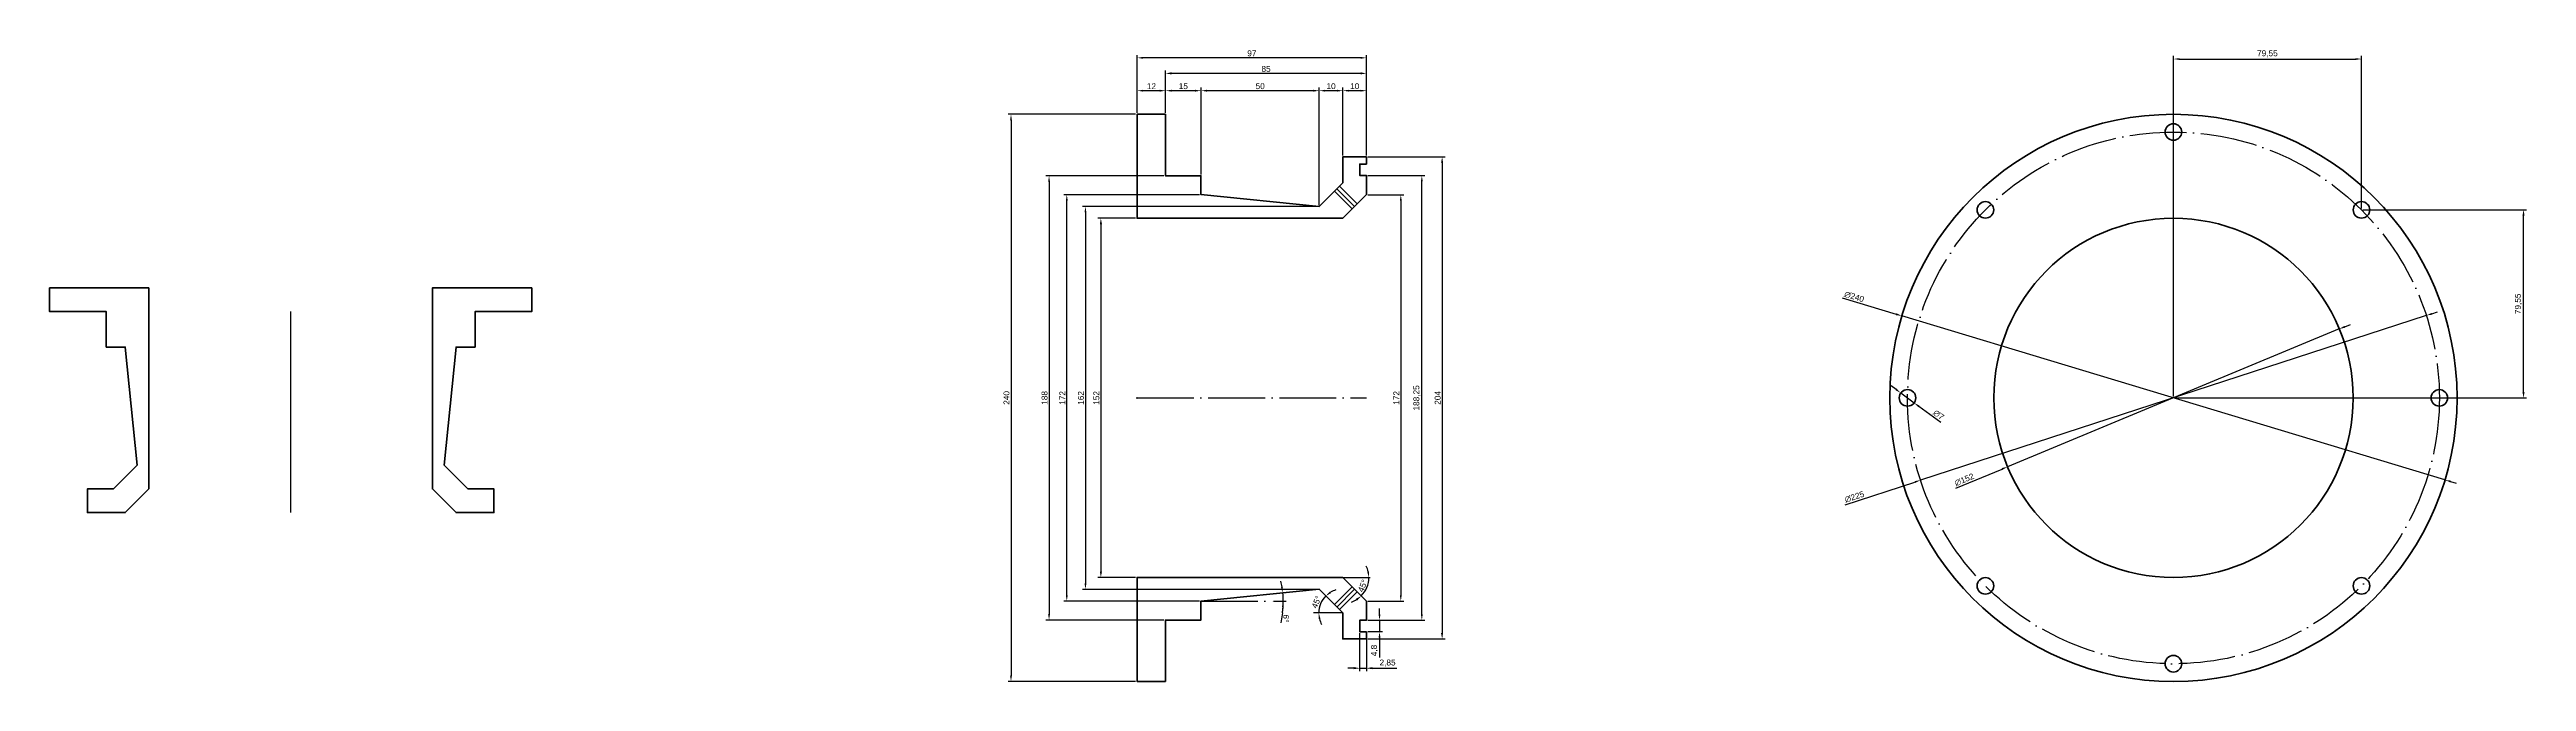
# Model space of a CAD drawing. Header units: millimetres. Extents: x 825 to 1873, y 1353 to 1620.
import ezdxf

# ---------------------------------------------------------------- set-up
doc = ezdxf.new("R2010")
doc.units = ezdxf.units.MM
doc.linetypes.add('ACAD_ISO04W100', pattern=[30, 24, -3, 0, -3])
doc.layers.add('Cotas', color=7, linetype='Continuous')
doc.layers.add('Ejes', color=7, linetype='ACAD_ISO04W100')
doc.layers.add('Pieza', color=7, linetype='Continuous', lineweight=50)
doc.styles.get("Standard").update_dxf_attribs({"font": 'ARIAL.TTF'})
doc.dimstyles.new('ISO-25', dxfattribs={"dimtxt": 2.5, "dimasz": 2.5, "dimexe": 1.25, "dimexo": 0.625, "dimtad": 1, "dimtxsty": 'Standard', "dimcen": 2.5, "dimadec": 0, "dimazin": 0, "dimtfac": 1, "dimtmove": 0, "dimatfit": 3, "dimfxl": 1, "dimarcsym": 0})

# ---------------------------------------------------------------- blocks, each defined once
blk = doc.blocks.new('*D8')
at = {"layer": 'Cotas', "color": 0, "lineweight": -2}
for p, q in [((1371.8, 1575.3), (1371.8, 1604)), ((1381.8, 1575.3), (1381.8, 1604)), ((1379.3, 1602.7), (1374.3, 1602.7))]:
    blk.add_line(p, q, dxfattribs=at)
at = {"layer": 'Cotas', "color": 0}
for points in [[(1374.3, 1603.1), (1374.3, 1602.3), (1371.8, 1602.7)], [(1379.3, 1603.1), (1379.3, 1602.3), (1381.8, 1602.7)]]:
    blk.add_solid(points, dxfattribs=at)
at = {"layer": 'Defpoints', "color": 0}
for p in [(1371.8, 1602.7), (1371.8, 1574.7), (1381.8, 1574.7)]:
    blk.add_point(p, dxfattribs=at)
at = {"layer": 'Cotas', "color": 0, "insert": (1376.8, 1604.6), "char_height": 2.5, "attachment_point": 5}
blk.add_mtext('10', dxfattribs=at)
blk = doc.blocks.new('*D9')
at = {"layer": 'Cotas', "color": 0, "lineweight": -2}
for p, q in [((1361.8, 1554.3), (1361.8, 1604)), ((1371.8, 1575.3), (1371.8, 1604)), ((1369.3, 1602.7), (1364.3, 1602.7))]:
    blk.add_line(p, q, dxfattribs=at)
at = {"layer": 'Cotas', "color": 0}
for points in [[(1364.3, 1603.1), (1364.3, 1602.3), (1361.8, 1602.7)], [(1369.3, 1603.1), (1369.3, 1602.3), (1371.8, 1602.7)]]:
    blk.add_solid(points, dxfattribs=at)
at = {"layer": 'Defpoints', "color": 0}
for p in [(1361.8, 1602.7), (1371.8, 1574.7), (1361.8, 1553.7)]:
    blk.add_point(p, dxfattribs=at)
at = {"layer": 'Cotas', "color": 0, "insert": (1366.8, 1604.6), "char_height": 2.5, "attachment_point": 5}
blk.add_mtext('10', dxfattribs=at)
blk = doc.blocks.new('*D10')
at = {"layer": 'Cotas', "color": 0, "lineweight": -2}
for p, q in [((1311.8, 1567.3), (1311.8, 1604)), ((1361.8, 1554.3), (1361.8, 1604)), ((1359.3, 1602.7), (1314.3, 1602.7))]:
    blk.add_line(p, q, dxfattribs=at)
at = {"layer": 'Cotas', "color": 0}
for points in [[(1314.3, 1603.1), (1314.3, 1602.3), (1311.8, 1602.7)], [(1359.3, 1603.1), (1359.3, 1602.3), (1361.8, 1602.7)]]:
    blk.add_solid(points, dxfattribs=at)
at = {"layer": 'Defpoints', "color": 0}
for p in [(1311.8, 1602.7), (1311.8, 1566.7), (1361.8, 1553.7)]:
    blk.add_point(p, dxfattribs=at)
at = {"layer": 'Cotas', "color": 0, "insert": (1336.8, 1604.6), "char_height": 2.5, "attachment_point": 5}
blk.add_mtext('50', dxfattribs=at)
blk = doc.blocks.new('*D11')
at = {"layer": 'Cotas', "color": 0, "lineweight": -2}
for p, q in [((1296.8, 1593.3), (1296.8, 1604)), ((1311.8, 1567.3), (1311.8, 1604)), ((1309.3, 1602.7), (1299.3, 1602.7))]:
    blk.add_line(p, q, dxfattribs=at)
at = {"layer": 'Cotas', "color": 0}
for points in [[(1299.3, 1603.1), (1299.3, 1602.3), (1296.8, 1602.7)], [(1309.3, 1603.1), (1309.3, 1602.3), (1311.8, 1602.7)]]:
    blk.add_solid(points, dxfattribs=at)
at = {"layer": 'Defpoints', "color": 0}
for p in [(1296.8, 1602.7), (1296.8, 1592.7), (1311.8, 1566.7)]:
    blk.add_point(p, dxfattribs=at)
at = {"layer": 'Cotas', "color": 0, "insert": (1304.3, 1604.6), "char_height": 2.5, "attachment_point": 5}
blk.add_mtext('15', dxfattribs=at)
blk = doc.blocks.new('*D12')
at = {"layer": 'Cotas', "color": 0, "lineweight": -2}
for p, q in [((1284.8, 1593.3), (1284.8, 1604)), ((1296.8, 1593.3), (1296.8, 1604)), ((1294.3, 1602.7), (1287.3, 1602.7))]:
    blk.add_line(p, q, dxfattribs=at)
at = {"layer": 'Cotas', "color": 0}
for points in [[(1287.3, 1603.1), (1287.3, 1602.3), (1284.8, 1602.7)], [(1294.3, 1603.1), (1294.3, 1602.3), (1296.8, 1602.7)]]:
    blk.add_solid(points, dxfattribs=at)
at = {"layer": 'Defpoints', "color": 0}
for p in [(1284.8, 1602.7), (1284.8, 1592.7), (1296.8, 1592.7)]:
    blk.add_point(p, dxfattribs=at)
at = {"layer": 'Cotas', "color": 0, "insert": (1290.8, 1604.6), "char_height": 2.5, "attachment_point": 5}
blk.add_mtext('12', dxfattribs=at)
blk = doc.blocks.new('*D13')
at = {"layer": 'Cotas', "color": 0, "lineweight": -2}
for p, q in [((1296.8, 1593.3), (1296.8, 1611.3)), ((1379.3, 1610), (1299.3, 1610)), ((1381.8, 1575.3), (1381.8, 1611.3))]:
    blk.add_line(p, q, dxfattribs=at)
at = {"layer": 'Cotas', "color": 0}
for points in [[(1299.3, 1610.5), (1299.3, 1609.6), (1296.8, 1610)], [(1379.3, 1610.5), (1379.3, 1609.6), (1381.8, 1610)]]:
    blk.add_solid(points, dxfattribs=at)
at = {"layer": 'Defpoints', "color": 0}
for p in [(1296.8, 1610), (1296.8, 1592.7), (1381.8, 1574.7)]:
    blk.add_point(p, dxfattribs=at)
at = {"layer": 'Cotas', "color": 0, "insert": (1339.3, 1611.9), "char_height": 2.5, "attachment_point": 5}
blk.add_mtext('85', dxfattribs=at)
blk = doc.blocks.new('*D14')
at = {"layer": 'Cotas', "color": 0, "lineweight": -2}
for p, q in [((1284.8, 1593.3), (1284.8, 1617.8)), ((1379.3, 1616.6), (1287.3, 1616.6)), ((1381.8, 1575.3), (1381.8, 1617.8))]:
    blk.add_line(p, q, dxfattribs=at)
at = {"layer": 'Cotas', "color": 0}
for points in [[(1287.3, 1617), (1287.3, 1616.2), (1284.8, 1616.6)], [(1379.3, 1617), (1379.3, 1616.2), (1381.8, 1616.6)]]:
    blk.add_solid(points, dxfattribs=at)
at = {"layer": 'Defpoints', "color": 0}
for p in [(1284.8, 1616.6), (1284.8, 1592.7), (1381.8, 1574.7)]:
    blk.add_point(p, dxfattribs=at)
at = {"layer": 'Cotas', "color": 0, "insert": (1333.3, 1618.5), "char_height": 2.5, "attachment_point": 5}
blk.add_mtext('97', dxfattribs=at)
blk = doc.blocks.new('*D16')
at = {"layer": 'Cotas', "color": 0, "lineweight": -2}
for p, q in [((1342.5, 1386.7), (1347.8, 1386.7)), ((1346.2, 1381.7), (1345.6, 1377.5))]:
    blk.add_line(p, q, dxfattribs=at)
for start, end in [(9.832, 13.9533), (351.7519, 0), (351.7573, 355.8786), (0, 5.7106)]:
    blk.add_arc((1311.8, 1386.7), 34.8, start, end, dxfattribs=at)
at = {"layer": 'Cotas', "color": 0}
for points in [[(1346.4, 1392.7), (1345.6, 1392.6), (1346.3, 1390.2)], [(1346, 1384.2), (1346.8, 1384.2), (1346.5, 1386.7)]]:
    blk.add_solid(points, dxfattribs=at)
at = {"layer": 'Defpoints', "color": 0}
for p in [(1311.8, 1386.7), (1311.8, 1386.7), (1341.9, 1386.7), (1346.4, 1389), (1361.8, 1391.7)]:
    blk.add_point(p, dxfattribs=at)
at = {"layer": 'Cotas', "color": 0, "insert": (1347.7, 1379.4), "char_height": 2.5, "attachment_point": 5, "rotation": 261.7519}
blk.add_mtext('6°', dxfattribs=at)
blk = doc.blocks.new('*D17')
at = {"layer": 'Cotas', "color": 0, "lineweight": -2}
for start, end in [(135, 180), (106.7043, 120.8521), (194.1479, 208.2957)]:
    blk.add_arc((1371.8, 1381.7), 10.2, start, end, dxfattribs=at)
at = {"layer": 'Cotas', "color": 0}
for points in [[(1366.8, 1390.1), (1366.3, 1390.8), (1364.6, 1388.9)], [(1361.5, 1379.2), (1362.3, 1379.3), (1361.6, 1381.7)]]:
    blk.add_solid(points, dxfattribs=at)
at = {"layer": 'Defpoints', "color": 0}
for p in [(1361.8, 1391.7), (1363, 1386.8), (1359.3, 1381.7), (1371.8, 1381.7), (1371.8, 1381.7)]:
    blk.add_point(p, dxfattribs=at)
at = {"layer": 'Cotas', "color": 0, "insert": (1360.6, 1386.3), "char_height": 2.5, "attachment_point": 5, "rotation": 67.5}
blk.add_mtext('45°', dxfattribs=at)
blk = doc.blocks.new('*D18')
at = {"layer": 'Cotas', "color": 0, "lineweight": -2}
for start, end in [(315, 0), (13.0031, 26.0061), (288.9939, 301.9969)]:
    blk.add_arc((1371.8, 1396.7), 11, start, end, dxfattribs=at)
at = {"layer": 'Cotas', "color": 0}
for points in [[(1382.9, 1399.2), (1382.1, 1399.1), (1382.8, 1396.7)], [(1377.3, 1387.7), (1377.9, 1387), (1379.6, 1388.9)]]:
    blk.add_solid(points, dxfattribs=at)
at = {"layer": 'Defpoints', "color": 0}
for p in [(1371.8, 1396.7), (1371.8, 1396.7), (1383.4, 1396.7), (1381.3, 1391.2), (1381.8, 1386.7)]:
    blk.add_point(p, dxfattribs=at)
at = {"layer": 'Cotas', "color": 0, "insert": (1380.2, 1393.2), "char_height": 2.5, "attachment_point": 5, "rotation": 67.5}
blk.add_mtext('45°', dxfattribs=at)
blk = doc.blocks.new('*D19')
at = {"layer": 'Cotas', "color": 0, "lineweight": -2}
for p, q in [((1387.3, 1381.1), (1387.3, 1383.6)), ((1382.4, 1378.6), (1388.6, 1378.6)), ((1382.4, 1373.8), (1388.6, 1373.8)), ((1387.3, 1378.6), (1387.3, 1373.8)), ((1387.3, 1371.3), (1387.3, 1362.9))]:
    blk.add_line(p, q, dxfattribs=at)
at = {"layer": 'Cotas', "color": 0}
for points in [[(1386.9, 1381.1), (1387.7, 1381.1), (1387.3, 1378.6)], [(1386.9, 1371.3), (1387.7, 1371.3), (1387.3, 1373.8)]]:
    blk.add_solid(points, dxfattribs=at)
at = {"layer": 'Defpoints', "color": 0}
for p in [(1381.8, 1378.6), (1381.8, 1373.8), (1387.3, 1373.8)]:
    blk.add_point(p, dxfattribs=at)
at = {"layer": 'Cotas', "color": 0, "insert": (1385.2, 1365.8), "char_height": 2.5, "attachment_point": 5, "rotation": 90}
blk.add_mtext('4,8', dxfattribs=at)
blk = doc.blocks.new('*D20')
at = {"layer": 'Cotas', "color": 0, "lineweight": -2}
for p, q in [((1378.9, 1373.2), (1378.9, 1357.1)), ((1381.8, 1373.2), (1381.8, 1357.1)), ((1376.4, 1358.3), (1373.9, 1358.3)), ((1378.9, 1358.3), (1381.8, 1358.3)), ((1384.3, 1358.3), (1394.6, 1358.3))]:
    blk.add_line(p, q, dxfattribs=at)
at = {"layer": 'Cotas', "color": 0}
for points in [[(1376.4, 1358.8), (1376.4, 1357.9), (1378.9, 1358.3)], [(1384.3, 1358.8), (1384.3, 1357.9), (1381.8, 1358.3)]]:
    blk.add_solid(points, dxfattribs=at)
at = {"layer": 'Defpoints', "color": 0}
for p in [(1378.9, 1373.8), (1381.8, 1373.8), (1381.8, 1358.3)]:
    blk.add_point(p, dxfattribs=at)
at = {"layer": 'Cotas', "color": 0, "insert": (1390.7, 1360.5), "char_height": 2.5, "attachment_point": 5}
blk.add_mtext('2,85', dxfattribs=at)
blk = doc.blocks.new('*D21')
at = {"layer": 'Cotas', "color": 0, "lineweight": -2}
for p, q in [((1284.1, 1592.7), (1230.2, 1592.7)), ((1231.4, 1590.2), (1231.4, 1355.2)), ((1284.1, 1352.7), (1230.2, 1352.7))]:
    blk.add_line(p, q, dxfattribs=at)
at = {"layer": 'Cotas', "color": 0}
for points in [[(1231, 1590.2), (1231.8, 1590.2), (1231.4, 1592.7)], [(1231, 1355.2), (1231.8, 1355.2), (1231.4, 1352.7)]]:
    blk.add_solid(points, dxfattribs=at)
at = {"layer": 'Defpoints', "color": 0}
for p in [(1284.8, 1592.7), (1231.4, 1352.7), (1284.8, 1352.7)]:
    blk.add_point(p, dxfattribs=at)
at = {"layer": 'Cotas', "color": 0, "insert": (1229.5, 1472.7), "char_height": 2.5, "attachment_point": 5, "rotation": 90}
blk.add_mtext('240', dxfattribs=at)
blk = doc.blocks.new('*D22')
at = {"layer": 'Cotas', "color": 0, "lineweight": -2}
for p, q in [((1284.1, 1548.7), (1268.2, 1548.7)), ((1269.4, 1546.2), (1269.4, 1399.2)), ((1284.1, 1396.7), (1268.2, 1396.7))]:
    blk.add_line(p, q, dxfattribs=at)
at = {"layer": 'Cotas', "color": 0}
for points in [[(1269, 1546.2), (1269.9, 1546.2), (1269.4, 1548.7)], [(1269, 1399.2), (1269.9, 1399.2), (1269.4, 1396.7)]]:
    blk.add_solid(points, dxfattribs=at)
at = {"layer": 'Defpoints', "color": 0}
for p in [(1284.8, 1548.7), (1269.4, 1396.7), (1284.8, 1396.7)]:
    blk.add_point(p, dxfattribs=at)
at = {"layer": 'Cotas', "color": 0, "insert": (1267.5, 1472.7), "char_height": 2.5, "attachment_point": 5, "rotation": 90}
blk.add_mtext('152', dxfattribs=at)
blk = doc.blocks.new('*D23')
at = {"layer": 'Cotas', "color": 0, "lineweight": -2}
for p, q in [((1382.4, 1558.7), (1397.6, 1558.7)), ((1396.3, 1556.2), (1396.3, 1389.2)), ((1382.4, 1386.7), (1397.6, 1386.7))]:
    blk.add_line(p, q, dxfattribs=at)
at = {"layer": 'Cotas', "color": 0}
for points in [[(1395.9, 1556.2), (1396.7, 1556.2), (1396.3, 1558.7)], [(1395.9, 1389.2), (1396.7, 1389.2), (1396.3, 1386.7)]]:
    blk.add_solid(points, dxfattribs=at)
at = {"layer": 'Defpoints', "color": 0}
for p in [(1381.8, 1558.7), (1381.8, 1386.7), (1396.3, 1386.7)]:
    blk.add_point(p, dxfattribs=at)
at = {"layer": 'Cotas', "color": 0, "insert": (1394.4, 1472.7), "char_height": 2.5, "attachment_point": 5, "rotation": 90}
blk.add_mtext('172', dxfattribs=at)
blk = doc.blocks.new('*D24')
at = {"layer": 'Cotas', "color": 0, "lineweight": -2}
for p, q in [((1361.1, 1553.7), (1261.7, 1553.7)), ((1262.9, 1551.2), (1262.9, 1394.2)), ((1361.1, 1391.7), (1261.7, 1391.7))]:
    blk.add_line(p, q, dxfattribs=at)
at = {"layer": 'Cotas', "color": 0}
for points in [[(1262.5, 1551.2), (1263.3, 1551.2), (1262.9, 1553.7)], [(1262.5, 1394.2), (1263.3, 1394.2), (1262.9, 1391.7)]]:
    blk.add_solid(points, dxfattribs=at)
at = {"layer": 'Defpoints', "color": 0}
for p in [(1361.8, 1553.7), (1262.9, 1391.7), (1361.8, 1391.7)]:
    blk.add_point(p, dxfattribs=at)
at = {"layer": 'Cotas', "color": 0, "insert": (1261, 1472.7), "char_height": 2.5, "attachment_point": 5, "rotation": 90}
blk.add_mtext('162', dxfattribs=at)
blk = doc.blocks.new('*D25')
at = {"layer": 'Cotas', "color": 0, "lineweight": -2}
for p, q in [((1311.1, 1558.7), (1253.7, 1558.7)), ((1255, 1389.2), (1255, 1556.2)), ((1311.1, 1386.7), (1253.7, 1386.7))]:
    blk.add_line(p, q, dxfattribs=at)
at = {"layer": 'Cotas', "color": 0}
for points in [[(1254.6, 1556.2), (1255.4, 1556.2), (1255, 1558.7)], [(1254.6, 1389.2), (1255.4, 1389.2), (1255, 1386.7)]]:
    blk.add_solid(points, dxfattribs=at)
at = {"layer": 'Defpoints', "color": 0}
for p in [(1255, 1558.7), (1311.8, 1558.7), (1311.8, 1386.7)]:
    blk.add_point(p, dxfattribs=at)
at = {"layer": 'Cotas', "color": 0, "insert": (1253.1, 1472.7), "char_height": 2.5, "attachment_point": 5, "rotation": 90}
blk.add_mtext('172', dxfattribs=at)
blk = doc.blocks.new('*D26')
at = {"layer": 'Cotas', "color": 0, "lineweight": -2}
for p, q in [((1296.1, 1566.7), (1246.2, 1566.7)), ((1247.5, 1564.2), (1247.5, 1381.2)), ((1296.1, 1378.7), (1246.2, 1378.7))]:
    blk.add_line(p, q, dxfattribs=at)
at = {"layer": 'Cotas', "color": 0}
for points in [[(1247.1, 1564.2), (1247.9, 1564.2), (1247.5, 1566.7)], [(1247.1, 1381.2), (1247.9, 1381.2), (1247.5, 1378.7)]]:
    blk.add_solid(points, dxfattribs=at)
at = {"layer": 'Defpoints', "color": 0}
for p in [(1296.8, 1566.7), (1247.5, 1378.7), (1296.8, 1378.7)]:
    blk.add_point(p, dxfattribs=at)
at = {"layer": 'Cotas', "color": 0, "insert": (1245.6, 1472.7), "char_height": 2.5, "attachment_point": 5, "rotation": 90}
blk.add_mtext('188', dxfattribs=at)
blk = doc.blocks.new('*D28')
at = {"layer": 'Cotas', "color": 0, "lineweight": -2}
for p, q in [((1382.4, 1566.8), (1406.5, 1566.8)), ((1405.2, 1381.1), (1405.2, 1564.3)), ((1383, 1378.6), (1406.5, 1378.6))]:
    blk.add_line(p, q, dxfattribs=at)
at = {"layer": 'Cotas', "color": 0}
for points in [[(1404.8, 1564.3), (1405.6, 1564.3), (1405.2, 1566.8)], [(1404.8, 1381.1), (1405.6, 1381.1), (1405.2, 1378.6)]]:
    blk.add_solid(points, dxfattribs=at)
at = {"layer": 'Defpoints', "color": 0}
for p in [(1381.8, 1566.8), (1405.2, 1566.8), (1382.4, 1378.6)]:
    blk.add_point(p, dxfattribs=at)
at = {"layer": 'Cotas', "color": 0, "insert": (1403.1, 1472.7), "char_height": 2.5, "attachment_point": 5, "rotation": 90}
blk.add_mtext('188,25', dxfattribs=at)
blk = doc.blocks.new('*D29')
at = {"layer": 'Cotas', "color": 0, "lineweight": -2}
for p, q in [((1382.4, 1574.7), (1415, 1574.7)), ((1413.8, 1572.2), (1413.8, 1373.2)), ((1382.4, 1370.7), (1415, 1370.7))]:
    blk.add_line(p, q, dxfattribs=at)
at = {"layer": 'Cotas', "color": 0}
for points in [[(1413.3, 1572.2), (1414.2, 1572.2), (1413.8, 1574.7)], [(1413.3, 1373.2), (1414.2, 1373.2), (1413.8, 1370.7)]]:
    blk.add_solid(points, dxfattribs=at)
at = {"layer": 'Defpoints', "color": 0}
for p in [(1381.8, 1574.7), (1381.8, 1370.7), (1413.8, 1370.7)]:
    blk.add_point(p, dxfattribs=at)
at = {"layer": 'Cotas', "color": 0, "insert": (1411.9, 1472.7), "char_height": 2.5, "attachment_point": 5, "rotation": 90}
blk.add_mtext('204', dxfattribs=at)
blk = doc.blocks.new('*D34')
at = {"layer": 'Cotas', "color": 0, "lineweight": -2}
for p, q in [((1793.3, 1501.9), (1653, 1443.6)), ((1795.7, 1502.8), (1798, 1503.8)), ((1631.1, 1434.5), (1650.7, 1442.6))]:
    blk.add_line(p, q, dxfattribs=at)
at = {"layer": 'Cotas', "color": 0}
for points in [[(1795.5, 1503.2), (1795.8, 1502.4), (1793.3, 1501.9)], [(1650.5, 1443), (1650.8, 1442.2), (1653, 1443.6)]]:
    blk.add_solid(points, dxfattribs=at)
at = {"layer": 'Defpoints', "color": 0}
for p in [(1793.3, 1501.9), (1653, 1443.6)]:
    blk.add_point(p, dxfattribs=at)
at = {"layer": 'Cotas', "color": 0, "insert": (1634.7, 1438.1), "char_height": 2.5, "attachment_point": 5, "rotation": 22.5526}
blk.add_mtext('∅152', dxfattribs=at)
blk = doc.blocks.new('*D35')
at = {"layer": 'Cotas', "color": 0, "lineweight": -2}
for p, q in [((1832.5, 1508.3), (1834.9, 1509.1)), ((1830.1, 1507.6), (1616.2, 1437.9)), ((1584.3, 1427.5), (1613.8, 1437.1))]:
    blk.add_line(p, q, dxfattribs=at)
at = {"layer": 'Cotas', "color": 0}
for points in [[(1832.4, 1508.7), (1832.6, 1507.9), (1830.1, 1507.6)], [(1613.7, 1437.5), (1613.9, 1436.7), (1616.2, 1437.9)]]:
    blk.add_solid(points, dxfattribs=at)
at = {"layer": 'Defpoints', "color": 0}
for p in [(1830.1, 1507.6), (1616.2, 1437.9)]:
    blk.add_point(p, dxfattribs=at)
at = {"layer": 'Cotas', "color": 0, "insert": (1588.2, 1430.8), "char_height": 2.5, "attachment_point": 5, "rotation": 18.045}
blk.add_mtext('∅225', dxfattribs=at)
blk = doc.blocks.new('*D36')
at = {"layer": 'Cotas', "color": 0, "lineweight": -2}
for p, q in [((1583, 1515), (1605.9, 1508.1)), ((1838, 1438), (1608.3, 1507.4)), ((1840.4, 1437.3), (1842.8, 1436.6))]:
    blk.add_line(p, q, dxfattribs=at)
at = {"layer": 'Cotas', "color": 0}
for points in [[(1606, 1508.5), (1605.8, 1507.7), (1608.3, 1507.4)], [(1840.6, 1437.7), (1840.3, 1436.9), (1838, 1438)]]:
    blk.add_solid(points, dxfattribs=at)
at = {"layer": 'Defpoints', "color": 0}
for p in [(1608.3, 1507.4), (1838, 1438)]:
    blk.add_point(p, dxfattribs=at)
at = {"layer": 'Cotas', "color": 0, "insert": (1588.1, 1515.5), "char_height": 2.5, "attachment_point": 5, "rotation": 343.21}
blk.add_mtext('∅240', dxfattribs=at)
blk = doc.blocks.new('*D37')
at = {"layer": 'Cotas', "color": 0, "lineweight": -2}
for p, q in [((1605.8, 1476.3), (1603.8, 1477.8)), ((1607.8, 1474.8), (1613.5, 1470.6)), ((1624.8, 1462.3), (1615.5, 1469.1))]:
    blk.add_line(p, q, dxfattribs=at)
at = {"layer": 'Cotas', "color": 0}
for points in [[(1606.1, 1476.6), (1605.6, 1475.9), (1607.8, 1474.8)], [(1615.7, 1469.5), (1615.2, 1468.8), (1613.5, 1470.6)]]:
    blk.add_solid(points, dxfattribs=at)
at = {"layer": 'Defpoints', "color": 0}
for p in [(1607.8, 1474.8), (1613.5, 1470.6)]:
    blk.add_point(p, dxfattribs=at)
at = {"layer": 'Cotas', "color": 0, "insert": (1623.8, 1465.5), "char_height": 2.5, "attachment_point": 5, "rotation": 323.5954}
blk.add_mtext('∅7', dxfattribs=at)
blk = doc.blocks.new('*D38')
at = {"layer": 'Cotas', "color": 0, "lineweight": -2}
for p, q in [((1723.2, 1473.3), (1723.2, 1617.4)), ((1725.7, 1616.1), (1800.2, 1616.1)), ((1802.7, 1552.9), (1802.7, 1617.4))]:
    blk.add_line(p, q, dxfattribs=at)
at = {"layer": 'Cotas', "color": 0}
for points in [[(1725.7, 1616.5), (1725.7, 1615.7), (1723.2, 1616.1)], [(1800.2, 1616.5), (1800.2, 1615.7), (1802.7, 1616.1)]]:
    blk.add_solid(points, dxfattribs=at)
at = {"layer": 'Defpoints', "color": 0}
for p in [(1802.7, 1616.1), (1802.7, 1552.3), (1723.2, 1472.7)]:
    blk.add_point(p, dxfattribs=at)
at = {"layer": 'Cotas', "color": 0, "insert": (1762.9, 1618.3), "char_height": 2.5, "attachment_point": 5}
blk.add_mtext('79,55', dxfattribs=at)
blk = doc.blocks.new('*D39')
at = {"layer": 'Cotas', "color": 0, "lineweight": -2}
for p, q in [((1803.3, 1552.3), (1872.5, 1552.3)), ((1871.3, 1475.2), (1871.3, 1549.8)), ((1723.8, 1472.7), (1872.5, 1472.7))]:
    blk.add_line(p, q, dxfattribs=at)
at = {"layer": 'Cotas', "color": 0}
for points in [[(1870.8, 1549.8), (1871.7, 1549.8), (1871.3, 1552.3)], [(1870.8, 1475.2), (1871.7, 1475.2), (1871.3, 1472.7)]]:
    blk.add_solid(points, dxfattribs=at)
at = {"layer": 'Defpoints', "color": 0}
for p in [(1802.7, 1552.3), (1871.3, 1552.3), (1723.2, 1472.7)]:
    blk.add_point(p, dxfattribs=at)
at = {"layer": 'Cotas', "color": 0, "insert": (1869.1, 1512.5), "char_height": 2.5, "attachment_point": 5, "rotation": 90}
blk.add_mtext('79,55', dxfattribs=at)

msp = doc.modelspace()

# ---------------------------------------------------------------- linework, layer by layer
msp.add_line((926.662, 1509.211), (926.662, 1424.211))
at = {"layer": 'Ejes'}
for p, q in [((1284.753, 1472.711), (1381.753, 1472.711)), ((1371.753, 1396.711), (1383.39, 1396.711)), ((1311.753, 1386.711), (1341.889, 1386.711)), ((1371.753, 1381.711), (1359.339, 1381.711))]:
    msp.add_line(p, q, dxfattribs=at)
msp.add_circle((1723.158, 1472.711), 112.5, dxfattribs=at)
at = {"layer": 'Pieza'}
for p, q in [((1370.314, 1562.271), (1377.814, 1554.771)), ((1368.193, 1560.15), (1375.693, 1552.65)), ((1369.253, 1561.211), (1376.753, 1553.711)), ((1368.193, 1385.271), (1375.693, 1392.771)), ((1369.253, 1384.211), (1376.753, 1391.711)), ((1370.314, 1383.15), (1377.814, 1390.65))]:
    msp.add_line(p, q, dxfattribs=at)
for points in [[(1381.753, 1571.636), (1378.903, 1571.636), (1378.903, 1566.836), (1381.753, 1566.836), (1381.753, 1558.711), (1371.753, 1548.711), (1284.753, 1548.711), (1284.753, 1592.711), (1296.753, 1592.711), (1296.753, 1578.006), (1296.753, 1578.006), (1296.753, 1573.206), (1296.753, 1573.206), (1296.753, 1566.711), (1311.753, 1566.711), (1311.753, 1558.711), (1361.753, 1553.711), (1371.753, 1563.711), (1371.753, 1574.711), (1381.753, 1574.711)], [(861.662, 1444.211), (851.662, 1434.211), (840.662, 1434.211), (840.662, 1424.211), (856.662, 1424.211), (866.662, 1434.211), (866.662, 1519.211), (824.662, 1519.211), (824.662, 1509.211), (848.662, 1509.211), (848.662, 1494.211), (856.662, 1494.211)], [(991.662, 1444.211), (1001.662, 1434.211), (1012.662, 1434.211), (1012.662, 1424.211), (996.662, 1424.211), (986.662, 1434.211), (986.662, 1519.211), (1028.662, 1519.211), (1028.662, 1509.211), (1004.662, 1509.211), (1004.662, 1494.211), (996.662, 1494.211)], [(1381.753, 1373.786), (1378.903, 1373.786), (1378.903, 1378.586), (1381.753, 1378.586), (1381.753, 1386.711), (1371.753, 1396.711), (1284.753, 1396.711), (1284.753, 1352.711), (1296.753, 1352.711), (1296.753, 1367.416), (1296.753, 1367.416), (1296.753, 1372.216), (1296.753, 1372.216), (1296.753, 1378.711), (1311.753, 1378.711), (1311.753, 1386.711), (1361.753, 1391.711), (1371.753, 1381.711), (1371.753, 1370.711), (1381.753, 1370.711)]]:
    msp.add_lwpolyline(points, close=True, dxfattribs=at)
for centre, radius in [((1723.158, 1472.711), 120), ((1723.158, 1585.211), 3.5), ((1643.609, 1552.26), 3.5), ((1802.708, 1552.26), 3.5), ((1723.158, 1472.711), 76), ((1610.658, 1472.711), 3.5), ((1835.658, 1472.711), 3.5), ((1643.609, 1393.161), 3.5), ((1802.708, 1393.161), 3.5), ((1723.158, 1360.211), 3.5)]:
    msp.add_circle(centre, radius, dxfattribs=at)
msp.add_point((1284.753, 1472.711), dxfattribs=at)

# ---------------------------------------------------------------- dimensions: what is measured, and where the dimension line sits
at = {"layer": 'Cotas'}
for base, p2, picture, middle in [((1284.753, 1616.577), (1284.753, 1592.711), '*D14', (1333.253, 1616.577)), ((1296.753, 1610.037), (1296.753, 1592.711), '*D13', (1339.253, 1610.037))]:
    dim = msp.add_linear_dim(base=base, p1=(1381.753, 1574.711), p2=p2, dimstyle='ISO-25', dxfattribs=at)
    dim.commit()
    dim.dimension.update_dxf_attribs({"geometry": picture, "text_midpoint": middle, "dimtype": 160})
for base, p1, p2, picture, middle in [((1802.708, 1616.13), (1723.158, 1472.711), (1802.708, 1552.26), '*D38', (1762.933, 1618.257)), ((1284.753, 1602.72), (1296.753, 1592.711), (1284.753, 1592.711), '*D12', (1290.753, 1604.6)), ((1296.753, 1602.72), (1311.753, 1566.711), (1296.753, 1592.711), '*D11', (1304.253, 1604.622)), ((1311.753, 1602.72), (1361.753, 1553.711), (1311.753, 1566.711), '*D10', (1336.753, 1604.622)), ((1361.753, 1602.72), (1371.753, 1574.711), (1361.753, 1553.711), '*D9', (1366.753, 1604.622)), ((1371.753, 1602.72), (1381.753, 1574.711), (1371.753, 1574.711), '*D8', (1376.753, 1604.622)), ((1381.753, 1358.348), (1378.903, 1373.786), (1381.753, 1373.786), '*D20', (1390.656, 1360.476))]:
    dim = msp.add_linear_dim(base=base, p1=p1, p2=p2, dimstyle='ISO-25', dxfattribs=at)
    dim.commit()
    dim.dimension.update_dxf_attribs({"geometry": picture, "text_midpoint": middle})
dim = msp.add_linear_dim(base=(1231.431, 1352.711), p1=(1284.753, 1592.711), p2=(1284.753, 1352.711), angle=90, dimstyle='ISO-25', dxfattribs=at)
dim.commit()
dim.dimension.update_dxf_attribs({"geometry": '*D21', "text_midpoint": (1231.431, 1472.711), "dimtype": 160})
for base, p1, p2, picture, middle in [((1413.765, 1370.711), (1381.753, 1574.711), (1381.753, 1370.711), '*D29', (1411.864, 1472.711)), ((1247.497, 1378.711), (1296.753, 1566.711), (1296.753, 1378.711), '*D26', (1245.596, 1472.711)), ((1405.201, 1566.836), (1382.378, 1378.586), (1381.753, 1566.836), '*D28', (1403.074, 1472.711)), ((1254.989, 1558.711), (1311.753, 1386.711), (1311.753, 1558.711), '*D25', (1253.109, 1472.711)), ((1262.924, 1391.711), (1361.753, 1553.711), (1361.753, 1391.711), '*D24', (1261.022, 1472.711)), ((1396.316, 1386.711), (1381.753, 1558.711), (1381.753, 1386.711), '*D23', (1394.435, 1472.711)), ((1871.252, 1552.26), (1723.158, 1472.711), (1802.708, 1552.26), '*D39', (1869.125, 1512.486)), ((1269.443, 1396.711), (1284.753, 1548.711), (1284.753, 1396.711), '*D22', (1267.541, 1472.711)), ((1387.307, 1373.786), (1381.753, 1378.586), (1381.753, 1373.786), '*D19', (1385.18, 1365.832))]:
    dim = msp.add_linear_dim(base=base, p1=p1, p2=p2, angle=90, dimstyle='ISO-25', dxfattribs=at)
    dim.commit()
    dim.dimension.update_dxf_attribs({"geometry": picture, "text_midpoint": middle})
for p1, p2, picture, middle in [((1838.043, 1438.047), (1608.274, 1507.375), '*D36', (1587.569, 1513.622)), ((1830.125, 1507.559), (1616.192, 1437.862), '*D35', (1588.798, 1428.938)), ((1793.347, 1501.859), (1652.97, 1443.562), '*D34', (1635.486, 1436.302)), ((1607.842, 1474.788), (1613.475, 1470.634), '*D37', (1622.586, 1463.916))]:
    dim = msp.add_diameter_dim_2p(p1=p1, p2=p2, dimstyle='ISO-25', dxfattribs=at)
    dim.commit()
    dim.dimension.update_dxf_attribs({"geometry": picture, "text_midpoint": middle, "dimtype": 163})
for base, line1, line2, picture, middle in [((1346.439, 1389.019), ((1311.753, 1386.711), (1341.889, 1386.711)), ((1311.753, 1386.711), (1361.753, 1391.711)), '*D16', (1347.735, 1379.36)), ((1381.314, 1391.191), ((1381.753, 1386.711), (1371.753, 1396.711)), ((1371.753, 1396.711), (1383.39, 1396.711)), '*D18', (1380.201, 1393.212)), ((1362.963, 1386.786), ((1371.753, 1381.711), (1359.339, 1381.711)), ((1361.753, 1391.711), (1371.753, 1381.711)), '*D17', (1360.624, 1386.321))]:
    dim = msp.add_angular_dim_2l(base=base, line1=line1, line2=line2, dimstyle='ISO-25', dxfattribs=at)
    dim.commit()
    dim.dimension.update_dxf_attribs({"geometry": picture, "text_midpoint": middle})

doc.saveas('drawing.dxf')
